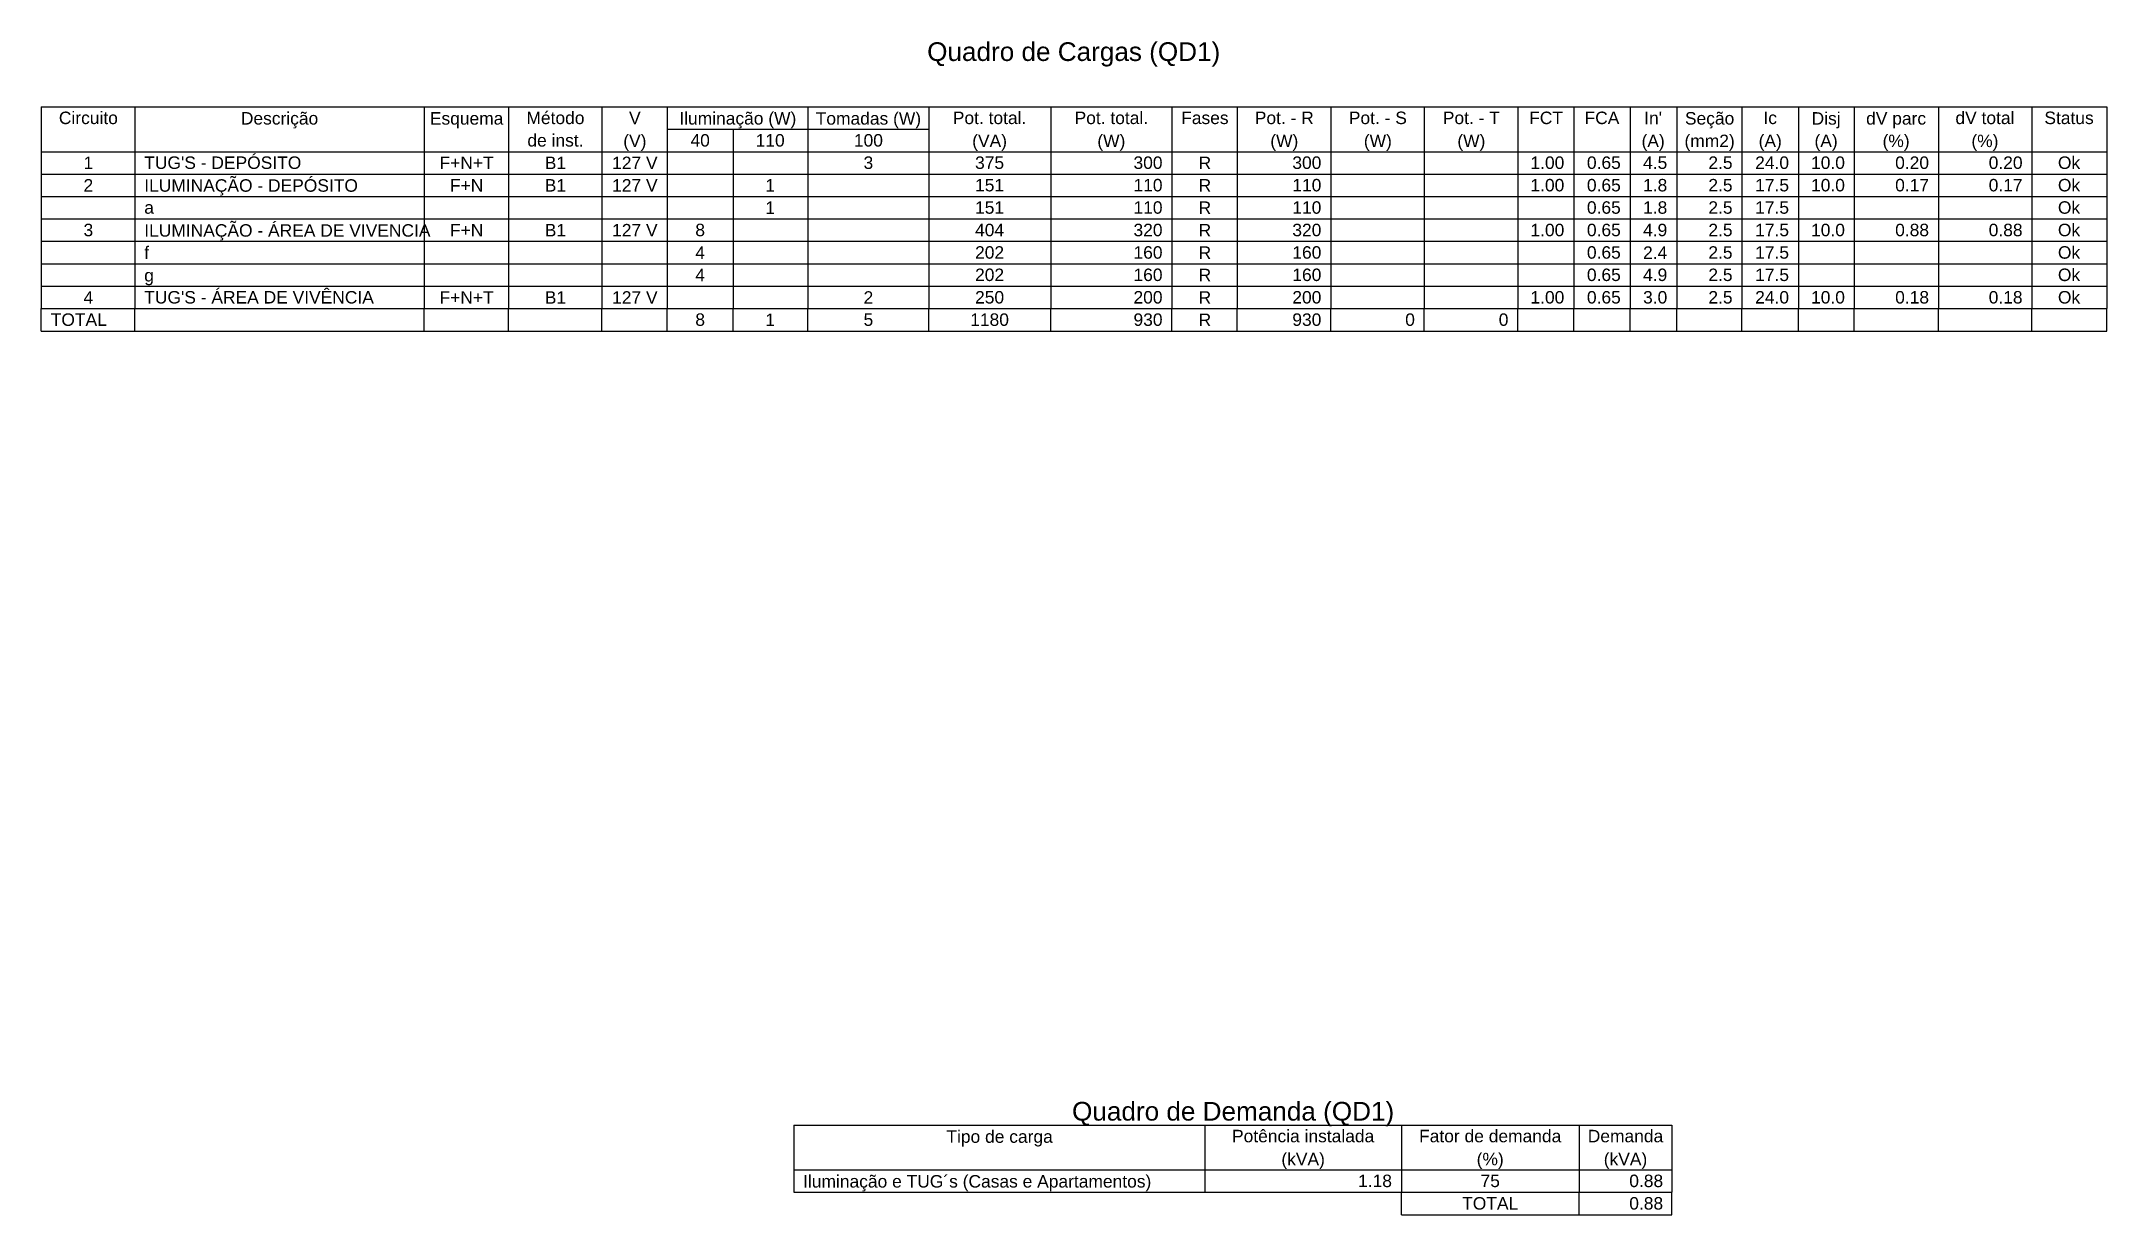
# Model space of a CAD drawing. Header units: millimetres. Extents: x 4568 to 4671, y -917 to -902.
# Drawn here: x 4611.99 to 4629.54, y -916.99 to -907.01 of the extents above; entities that cross this region are included whole.
import ezdxf

# ---------------------------------------------------------------- set-up
doc = ezdxf.new("R2010")
doc.units = ezdxf.units.MM
doc.header["$MEASUREMENT"] = 0
for name, color, linetype, lineweight in [('DI-Linhas do quadro', 1, 'Continuous', 30), ('DI-Textos do quadro', 7, 'Continuous', 20), ('DI-Título do quadro', 1, 'Continuous', 30)]:
    doc.layers.add(name, color=color, linetype=linetype, lineweight=lineweight)
doc.styles.add('Arial', font='arial.ttf')

msp = doc.modelspace()

# ---------------------------------------------------------------- texts
at = {"layer": 'DI-Textos do quadro', "line_spacing_factor": 0.798, "style": 'Arial'}
for s, insert, char_height, width, attachment_point in [('Circuito', (4612.385, -907.718), 0.1059, 1.01664, 8), ('Descrição', (4614.01, -907.753), 0.1059, 1.14372, 8), ('Esquema', (4615.6, -907.753), 0.1059, 0.88956, 8), ('Método', (4616.355, -907.718), 0.1059, 0.76248, 8), ('V', (4617.03, -907.718), 0.106, 0.12708, 8), ('Iluminação (W)', (4617.905, -907.753), 0.1059, 1.77912, 8), ('Tomadas (W)', (4619.015, -907.753), 0.1059, 1.39788, 8), ('Pot. total.', (4620.045, -907.718), 0.1059, 1.39788, 8), ('Pot. total.', (4621.08, -907.718), 0.1059, 1.39788, 8), ('Fases', (4621.875, -907.718), 0.1059, 0.6354, 8), ('Pot. - R', (4622.55, -907.718), 0.1059, 1.01664, 8), ('Pot. - S', (4623.345, -907.718), 0.1059, 1.01664, 8), ('Pot. - T', (4624.14, -907.718), 0.1059, 1.01664, 8), ('FCT', (4624.775, -907.718), 0.1059, 0.38124, 8), ('FCA', (4625.25, -907.718), 0.1059, 0.38124, 8), ("In'", (4625.685, -907.718), 0.1059, 0.38124, 8), ('Seção', (4626.165, -907.753), 0.1059, 0.6354, 8), ('Ic', (4626.68, -907.718), 0.1059, 0.25416, 8), ('Disj', (4627.155, -907.753), 0.1059, 0.50832, 8), ('dV parc', (4627.75, -907.753), 0.1059, 0.88956, 8), ('dV total', (4628.505, -907.718), 0.1059, 1.01664, 8), ('Status', (4629.22, -907.718), 0.1059, 0.76248, 8), ('de inst.', (4616.355, -907.909), 0.1059, 1.01664, 8), ('(V)', (4617.03, -907.944), 0.1059, 0.38124, 8), ('40', (4617.585, -907.909), 0.1059, 0.25416, 8), ('110', (4618.18, -907.909), 0.1059, 0.38124, 8), ('100', (4619.015, -907.909), 0.1059, 0.38124, 8), ('(VA)', (4620.045, -907.944), 0.1059, 0.50832, 8), ('(W)', (4621.08, -907.944), 0.1059, 0.38124, 8), ('(W)', (4622.55, -907.944), 0.1059, 0.38124, 8), ('(W)', (4623.345, -907.944), 0.1059, 0.38124, 8), ('(W)', (4624.14, -907.944), 0.1059, 0.38124, 8), ('(A)', (4625.685, -907.944), 0.1059, 0.38124, 8), ('(mm2)', (4626.165, -907.944), 0.1059, 0.6354, 8), ('(A)', (4626.68, -907.944), 0.1059, 0.38124, 8), ('(A)', (4627.155, -907.944), 0.1059, 0.38124, 8), ('(%)', (4627.75, -907.944), 0.1059, 0.38124, 8), ('(%)', (4628.505, -907.944), 0.1059, 0.38124, 8), ('1', (4612.385, -908.099), 0.106, 0.12708, 8), ("TUG'S - DEPÓSITO", (4612.86, -908.099), 0.1059, 2.03328, 7), ('F+N+T', (4615.6, -908.099), 0.1059, 0.6354, 8), ('B1', (4616.355, -908.099), 0.1059, 0.25416, 8), ('127 V', (4617.03, -908.099), 0.1059, 0.6354, 8), ('3', (4619.015, -908.099), 0.106, 0.12708, 8), ('375', (4620.045, -908.099), 0.1059, 0.38124, 8), ('300', (4621.515, -908.099), 0.1059, 0.38124, 9), ('R', (4621.875, -908.099), 0.106, 0.12708, 8), ('300', (4622.865, -908.099), 0.1059, 0.38124, 9), ('1.00', (4624.93, -908.099), 0.1059, 0.50832, 9), ('0.65', (4625.41, -908.099), 0.1059, 0.50832, 9), ('4.5', (4625.805, -908.099), 0.1059, 0.38124, 9), ('2.5', (4626.36, -908.099), 0.1059, 0.38124, 9), ('24.0', (4626.84, -908.099), 0.1059, 0.50832, 9), ('10.0', (4627.315, -908.099), 0.1059, 0.50832, 9), ('0.20', (4628.03, -908.099), 0.1059, 0.50832, 9), ('0.20', (4628.825, -908.099), 0.1059, 0.50832, 9), ('Ok', (4629.22, -908.099), 0.1059, 0.25416, 8), ('2', (4612.385, -908.29), 0.106, 0.12708, 8), ('ILUMINAÇÃO - DEPÓSITO', (4612.86, -908.324), 0.1059, 2.66868, 7), ('F+N', (4615.6, -908.29), 0.1059, 0.38124, 8), ('B1', (4616.355, -908.29), 0.1059, 0.25416, 8), ('127 V', (4617.03, -908.29), 0.1059, 0.6354, 8), ('1', (4618.18, -908.29), 0.106, 0.12708, 8), ('151', (4620.045, -908.29), 0.1059, 0.38124, 8), ('110', (4621.515, -908.29), 0.1059, 0.38124, 9), ('R', (4621.875, -908.29), 0.106, 0.12708, 8), ('110', (4622.865, -908.29), 0.1059, 0.38124, 9), ('1.00', (4624.93, -908.29), 0.1059, 0.50832, 9), ('0.65', (4625.41, -908.29), 0.1059, 0.50832, 9), ('1.8', (4625.805, -908.29), 0.1059, 0.38124, 9), ('2.5', (4626.36, -908.29), 0.1059, 0.38124, 9), ('17.5', (4626.84, -908.29), 0.1059, 0.50832, 9), ('10.0', (4627.315, -908.29), 0.1059, 0.50832, 9), ('0.17', (4628.03, -908.29), 0.1059, 0.50832, 9), ('0.17', (4628.825, -908.29), 0.1059, 0.50832, 9), ('Ok', (4629.22, -908.29), 0.1059, 0.25416, 8), ('a', (4612.86, -908.48), 0.106, 0.12708, 7), ('1', (4618.18, -908.48), 0.106, 0.12708, 8), ('151', (4620.045, -908.48), 0.1059, 0.38124, 8), ('110', (4621.515, -908.48), 0.1059, 0.38124, 9), ('R', (4621.875, -908.48), 0.106, 0.12708, 8), ('110', (4622.865, -908.48), 0.1059, 0.38124, 9), ('0.65', (4625.41, -908.48), 0.1059, 0.50832, 9), ('1.8', (4625.805, -908.48), 0.1059, 0.38124, 9), ('2.5', (4626.36, -908.48), 0.1059, 0.38124, 9), ('17.5', (4626.84, -908.48), 0.1059, 0.50832, 9), ('Ok', (4629.22, -908.48), 0.1059, 0.25416, 8), ('3', (4612.385, -908.671), 0.106, 0.12708, 8), ('ILUMINAÇÃO - ÁREA DE VIVENCIA', (4612.86, -908.706), 0.1059, 3.68532, 7), ('F+N', (4615.6, -908.671), 0.1059, 0.38124, 8), ('B1', (4616.355, -908.671), 0.1059, 0.25416, 8), ('127 V', (4617.03, -908.671), 0.1059, 0.6354, 8), ('8', (4617.585, -908.671), 0.106, 0.12708, 8), ('404', (4620.045, -908.671), 0.1059, 0.38124, 8), ('320', (4621.515, -908.671), 0.1059, 0.38124, 9), ('R', (4621.875, -908.671), 0.106, 0.12708, 8), ('320', (4622.865, -908.671), 0.1059, 0.38124, 9), ('1.00', (4624.93, -908.671), 0.1059, 0.50832, 9), ('0.65', (4625.41, -908.671), 0.1059, 0.50832, 9), ('4.9', (4625.805, -908.671), 0.1059, 0.38124, 9), ('2.5', (4626.36, -908.671), 0.1059, 0.38124, 9), ('17.5', (4626.84, -908.671), 0.1059, 0.50832, 9), ('10.0', (4627.315, -908.671), 0.1059, 0.50832, 9), ('0.88', (4628.03, -908.671), 0.1059, 0.50832, 9), ('0.88', (4628.825, -908.671), 0.1059, 0.50832, 9), ('Ok', (4629.22, -908.671), 0.1059, 0.25416, 8), ('f', (4612.86, -908.862), 0.106, 0.12708, 7), ('4', (4617.585, -908.862), 0.106, 0.12708, 8), ('202', (4620.045, -908.862), 0.1059, 0.38124, 8), ('160', (4621.515, -908.862), 0.1059, 0.38124, 9), ('R', (4621.875, -908.862), 0.106, 0.12708, 8), ('160', (4622.865, -908.862), 0.1059, 0.38124, 9), ('0.65', (4625.41, -908.862), 0.1059, 0.50832, 9), ('2.4', (4625.805, -908.862), 0.1059, 0.38124, 9), ('2.5', (4626.36, -908.862), 0.1059, 0.38124, 9), ('17.5', (4626.84, -908.862), 0.1059, 0.50832, 9), ('Ok', (4629.22, -908.862), 0.1059, 0.25416, 8), ('g', (4612.86, -909.087), 0.106, 0.12708, 7), ('4', (4617.585, -909.052), 0.106, 0.12708, 8), ('202', (4620.045, -909.052), 0.1059, 0.38124, 8), ('160', (4621.515, -909.052), 0.1059, 0.38124, 9), ('R', (4621.875, -909.052), 0.106, 0.12708, 8), ('160', (4622.865, -909.052), 0.1059, 0.38124, 9), ('0.65', (4625.41, -909.052), 0.1059, 0.50832, 9), ('4.9', (4625.805, -909.052), 0.1059, 0.38124, 9), ('2.5', (4626.36, -909.052), 0.1059, 0.38124, 9), ('17.5', (4626.84, -909.052), 0.1059, 0.50832, 9), ('Ok', (4629.22, -909.052), 0.1059, 0.25416, 8), ('4', (4612.385, -909.243), 0.106, 0.12708, 8), ("TUG'S - ÁREA DE VIVÊNCIA", (4612.86, -909.243), 0.1059, 3.04992, 7), ('F+N+T', (4615.6, -909.243), 0.1059, 0.6354, 8), ('B1', (4616.355, -909.243), 0.1059, 0.25416, 8), ('127 V', (4617.03, -909.243), 0.1059, 0.6354, 8), ('2', (4619.015, -909.243), 0.106, 0.12708, 8), ('250', (4620.045, -909.243), 0.1059, 0.38124, 8), ('200', (4621.515, -909.243), 0.1059, 0.38124, 9), ('R', (4621.875, -909.243), 0.106, 0.12708, 8), ('200', (4622.865, -909.243), 0.1059, 0.38124, 9), ('1.00', (4624.93, -909.243), 0.1059, 0.50832, 9), ('0.65', (4625.41, -909.243), 0.1059, 0.50832, 9), ('3.0', (4625.805, -909.243), 0.1059, 0.38124, 9), ('2.5', (4626.36, -909.243), 0.1059, 0.38124, 9), ('24.0', (4626.84, -909.243), 0.1059, 0.50832, 9), ('10.0', (4627.315, -909.243), 0.1059, 0.50832, 9), ('0.18', (4628.03, -909.243), 0.1059, 0.50832, 9), ('0.18', (4628.825, -909.243), 0.1059, 0.50832, 9), ('Ok', (4629.22, -909.243), 0.1059, 0.25416, 8), ('TOTAL', (4612.065, -909.433), 0.1059, 0.6354, 7), ('8', (4617.585, -909.433), 0.106, 0.12708, 8), ('1', (4618.18, -909.433), 0.106, 0.12708, 8), ('5', (4619.015, -909.433), 0.106, 0.12708, 8), ('1180', (4620.045, -909.433), 0.1059, 0.50832, 8), ('930', (4621.515, -909.433), 0.1059, 0.38124, 9), ('R', (4621.875, -909.433), 0.106, 0.12708, 8), ('930', (4622.865, -909.433), 0.1059, 0.38124, 9), ('0', (4623.66, -909.433), 0.106, 0.12708, 9), ('0', (4624.455, -909.433), 0.106, 0.12708, 9), ('Tipo de carga', (4620.13, -916.407), 0.1059, 1.65204, 8), ('Potência instalada', (4622.71, -916.372), 0.1059, 2.28744, 8), ('Fator de demanda', (4624.3, -916.372), 0.1059, 2.03328, 8), ('Demanda', (4625.45, -916.372), 0.1059, 0.88956, 8), ('(kVA)', (4622.71, -916.598), 0.1059, 0.6354, 8), ('(%)', (4624.3, -916.598), 0.1059, 0.38124, 8), ('(kVA)', (4625.45, -916.598), 0.1059, 0.6354, 8), ('Iluminação e TUG´s (Casas e Apartamentos)', (4618.46, -916.788), 0.1059, 5.21028, 7), ('1.18', (4623.465, -916.753), 0.1059, 0.50832, 9), ('75', (4624.3, -916.753), 0.1059, 0.25416, 8), ('0.88', (4625.77, -916.753), 0.1059, 0.50832, 9), ('TOTAL', (4624.3, -916.944), 0.1059, 0.6354, 8), ('0.88', (4625.77, -916.944), 0.1059, 0.50832, 9)]:
    msp.add_mtext(s, dxfattribs=dict(at, insert=insert, char_height=char_height, width=width, attachment_point=attachment_point))
at = {"layer": 'DI-Título do quadro', "char_height": 0.15885, "attachment_point": 8, "line_spacing_factor": 0.798, "style": 'Arial'}
for s, insert, width in [('Quadro de Cargas (QD1)', (4620.76, -907.228), 4.19364), ('Quadro de Demanda (QD1)', (4622.115, -916.234), 4.38426)]:
    msp.add_mtext(s, dxfattribs=dict(at, insert=insert, width=width))

# ---------------------------------------------------------------- linework, layer by layer
at = {"layer": 'DI-Linhas do quadro', "linetype": 'Continuous'}
for p, q in [((4611.985, -907.57), (4629.54, -907.57)), ((4611.985, -907.57), (4611.985, -909.285)), ((4612.78, -907.57), (4612.78, -909.285)), ((4615.24, -907.57), (4615.24, -909.285)), ((4615.955, -907.57), (4615.955, -909.285)), ((4616.75, -907.57), (4616.75, -909.285)), ((4617.305, -907.57), (4617.305, -909.285)), ((4618.5, -907.57), (4618.5, -909.285)), ((4619.53, -907.57), (4619.53, -909.285)), ((4620.565, -907.57), (4620.565, -909.285)), ((4621.595, -907.57), (4621.595, -909.285)), ((4622.15, -907.57), (4622.15, -909.285)), ((4622.945, -907.57), (4622.945, -909.285)), ((4623.74, -907.57), (4623.74, -909.285)), ((4624.535, -907.57), (4624.535, -909.285)), ((4625.01, -907.57), (4625.01, -909.285)), ((4625.49, -907.57), (4625.49, -909.285)), ((4625.885, -907.57), (4625.885, -909.285)), ((4626.44, -907.57), (4626.44, -909.285)), ((4626.92, -907.57), (4626.92, -909.285)), ((4627.395, -907.57), (4627.395, -909.285)), ((4628.11, -907.57), (4628.11, -909.285)), ((4628.905, -907.57), (4628.905, -909.285)), ((4629.54, -907.57), (4629.54, -909.285)), ((4617.305, -907.76), (4618.5, -907.76)), ((4617.865, -907.76), (4617.865, -909.285)), ((4618.5, -907.76), (4619.53, -907.76)), ((4611.985, -907.951), (4629.54, -907.951)), ((4611.985, -908.141), (4629.54, -908.141)), ((4611.985, -908.332), (4629.54, -908.332)), ((4611.985, -908.523), (4629.54, -908.523)), ((4611.985, -908.713), (4629.54, -908.713)), ((4611.985, -908.904), (4629.54, -908.904)), ((4611.985, -909.095), (4629.54, -909.095)), ((4611.985, -909.285), (4629.54, -909.285)), ((4611.985, -909.476), (4611.985, -909.285)), ((4611.985, -909.476), (4611.985, -909.285)), ((4612.78, -909.476), (4612.78, -909.285)), ((4615.24, -909.476), (4615.24, -909.285)), ((4615.955, -909.476), (4615.955, -909.285)), ((4616.75, -909.476), (4616.75, -909.285)), ((4617.305, -909.476), (4617.305, -909.285)), ((4617.865, -909.476), (4617.865, -909.285)), ((4618.5, -909.476), (4618.5, -909.285)), ((4619.53, -909.476), (4619.53, -909.285)), ((4620.565, -909.476), (4620.565, -909.285)), ((4621.595, -909.476), (4621.595, -909.285)), ((4622.15, -909.476), (4622.15, -909.285)), ((4622.945, -909.476), (4622.945, -909.285)), ((4623.74, -909.476), (4623.74, -909.285)), ((4624.535, -909.476), (4624.535, -909.285)), ((4625.01, -909.476), (4625.01, -909.285)), ((4625.49, -909.476), (4625.49, -909.285)), ((4625.885, -909.476), (4625.885, -909.285)), ((4626.44, -909.476), (4626.44, -909.285)), ((4626.92, -909.476), (4626.92, -909.285)), ((4627.395, -909.476), (4627.395, -909.285)), ((4628.11, -909.476), (4628.11, -909.285)), ((4628.905, -909.476), (4628.905, -909.285)), ((4629.54, -909.476), (4629.54, -909.285)), ((4611.985, -909.476), (4629.54, -909.476)), ((4618.38, -916.224), (4625.845, -916.224)), ((4618.38, -916.224), (4618.38, -916.795)), ((4621.875, -916.224), (4621.875, -916.795)), ((4623.545, -916.224), (4623.545, -916.795)), ((4625.055, -916.224), (4625.055, -916.795)), ((4625.845, -916.224), (4625.845, -916.795)), ((4618.38, -916.605), (4625.845, -916.605)), ((4618.38, -916.795), (4625.845, -916.795)), ((4623.545, -916.986), (4623.545, -916.795)), ((4625.055, -916.986), (4625.055, -916.795)), ((4625.845, -916.986), (4625.845, -916.795)), ((4623.545, -916.986), (4625.845, -916.986))]:
    msp.add_line(p, q, dxfattribs=at)

msp.set_redraw_order([(e.dxf.handle, doc.entitydb.next_handle()) for e in msp.query("TEXT MTEXT ATTDEF DIMENSION ARC_DIMENSION")])  # texts and dimensions are drawn at this point

doc.saveas('drawing.dxf')
